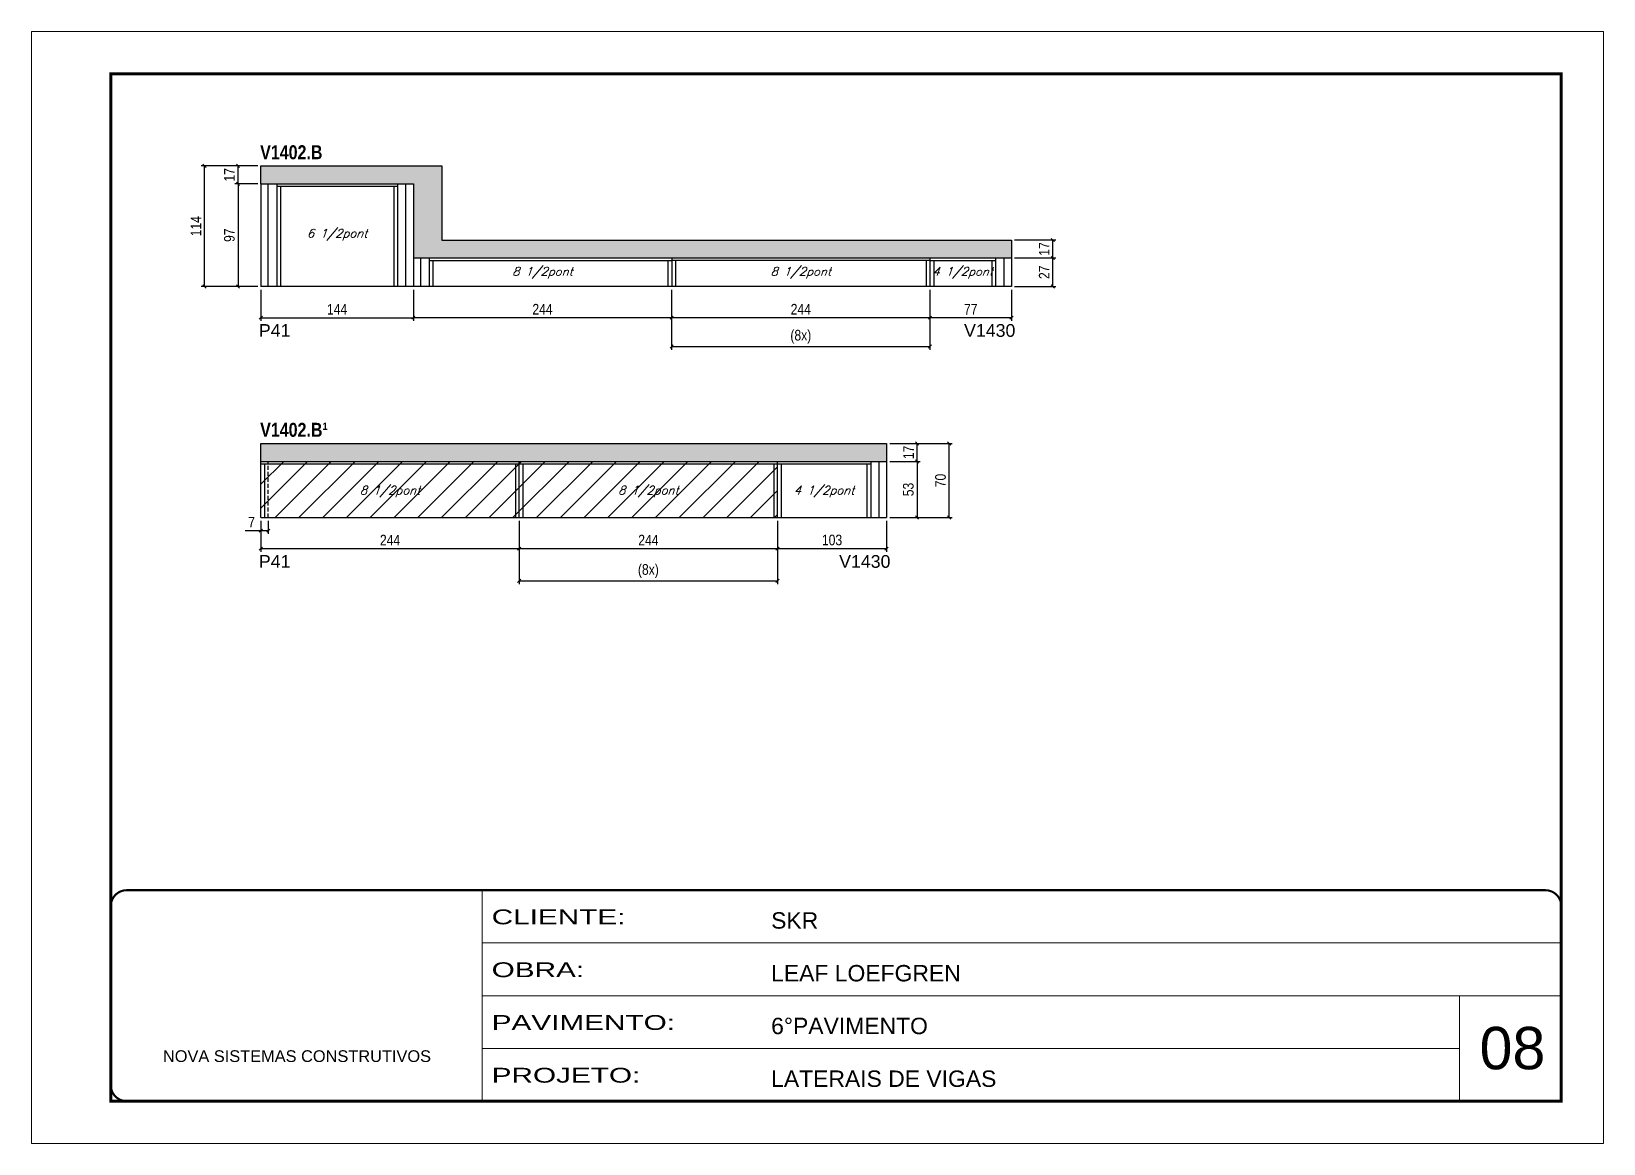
# Model space of a CAD drawing. Extents: x 3309 to 9563, y -2522 to 14608.
# Drawn here: x 8078 to 9563, y 12409 to 13459 of the extents above; entities that cross this region are included whole.
import ezdxf

# ---------------------------------------------------------------- set-up
doc = ezdxf.new("R2010")
doc.units = 0
for name, pattern in [('CONTINUO', [0]), ('DASHED', [0.75, 0.5, -0.25]), ('HIDDEN', [0.375, 0.25, -0.125])]:
    doc.linetypes.add(name, pattern=pattern)
for name, color, linetype in [('5', 5, 'Continuous'), ('COTA', 241, 'Continuous'), ('NOMENCLATURA', 7, 'Continuous'), ('Painéis', 200, 'Continuous'), ('SARR_2.2x7', 40, 'Continuous'), ('SARR_3.5x7', 81, 'Continuous'), ('texto', 7, 'Continuous')]:
    doc.layers.add(name, color=color, linetype=linetype)
for name, color, linetype, lineweight in [('CARIMBO', 255, 'Continuous', 9), ('Folhas', 255, 'Continuous', 9), ('Hachura', 251, 'Continuous', 9), ('SARRAFO DE PRESSAO', 251, 'DASHED', 9)]:
    doc.layers.add(name, color=color, linetype=linetype, lineweight=lineweight)
doc.styles.add('ARIAL', font='arial.ttf')
doc.styles.add('COTA TECNICA', font='techl___.ttf', dxfattribs={"height": 10})
doc.styles.add('Romans', font='romans.shx')
doc.styles.get("Standard").update_dxf_attribs({"font": 'arial.ttf'})
doc.styles.add('TECNICA', font='techb___.ttf', dxfattribs={"height": 10})
doc.styles.add('Tecnologia', font='')
doc.styles.get('Tecnologia').set_extended_font_data('Forgotten Futurist')
doc.dimstyles.new('PAINEL', dxfattribs={"dimtxt": 10, "dimasz": 3, "dimexe": 3, "dimexo": 3, "dimgap": 3, "dimtad": 1, "dimdec": 1, "dimzin": 12, "dimdsep": 46, "dimtxsty": 'COTA TECNICA', "dimblk1": 'OBLIQUE', "dimblk2": 'OBLIQUE', "dimsah": 1, "dimcen": 0.9, "dimclrd": 4, "dimclre": 4, "dimclrt": 240, "dimadec": 1, "dimazin": 3, "dimtfac": 1, "dimtdec": 1, "dimtmove": 0, "dimatfit": 3, "dimfxl": 1, "dimtolj": 1, "dimtzin": 12, "dimarcsym": 0})

msp = doc.modelspace()

# ---------------------------------------------------------------- texts
at = {"layer": '5', "linetype": 'Continuous'}
for s, p in [('P41', (8292.67, 13170.96)), ('V1430', (8958.81, 13170.96)), ('P41', (8292.67, 12952.9)), ('V1430', (8840.81, 12952.9))]:
    msp.add_text(s, height=12, rotation=359.99996, dxfattribs=at).set_placement(p)
at = {"layer": 'CARIMBO', "style": 'ARIAL'}
msp.add_text('08', height=40, dxfattribs=at).set_placement((9445.73, 12479.43))
at = {"layer": 'NOMENCLATURA', "style": 'TECNICA'}
for s, p in [('V1402.B', (8293.91, 13338.62)), ('V1402.B¹', (8293.91, 13076.56))]:
    msp.add_text(s, height=13.2, dxfattribs=at).set_placement(p)
at = {"layer": 'texto', "color": 2, "char_height": 8, "attachment_point": 5, "style": 'Romans'}
for s, insert in [('{\\Q19;\\C256;6 1/2pont}', (8366.62, 13267.38)), ('{\\Q19;\\C256;8 1/2pont}', (8560.62, 13231.38)), ('{\\Q19;\\C256;8 1/2pont}', (8804.62, 13231.38)), ('{\\Q19;\\C256;4 1/2pont}', (8957.62, 13231.38)), ('{\\Q19;\\C256;8 1/2pont}', (8416.62, 13024.82)), ('{\\Q19;\\C256;8 1/2pont}', (8660.62, 13024.82)), ('{\\Q19;\\C256;4 1/2pont}', (8826.62, 13024.82))]:
    msp.add_mtext(s, dxfattribs=dict(at, insert=insert))

# ---------------------------------------------------------------- blocks, each defined once
blk = doc.blocks.new('9999999999')
at = {"color": 30, "linetype": 'CONTINUO'}
for p, q in [((98564.6, 34230.2), (98564.6, 34429.4)), ((98564.6, 34379.6), (99584, 34379.6)), ((98564.6, 34329.8), (99488, 34329.8)), ((99584, 34329.8), (99488, 34329.8)), ((99488, 34329.8), (99488, 34230.2)), ((98564.6, 34280), (99488, 34280))]:
    blk.add_line(p, q, dxfattribs=at)
at = {"color": 30, "linetype": 'CONTINUO', "const_width": 2}
blk.add_lwpolyline([(99584, 34230.2), (99584, 34414.4, 0.414214), (99569, 34429.4), (98229, 34429.4, 0.414214), (98214, 34414.4), (98214, 34245.2, 0.414214), (98229, 34230.2), (99584, 34230.2)], format="xyb", dxfattribs=at)
at = {"layer": 'Folhas'}
blk.add_lwpolyline([(98139, 34190.2), (99624, 34190.2), (99624, 35240.2), (98139, 35240.2)], close=True, dxfattribs=at)
at = {"layer": 'Folhas', "color": 30, "const_width": 3}
blk.add_lwpolyline([(98214, 34230.2), (99584, 34230.2), (99584, 35200.2), (98214, 35200.2)], close=True, dxfattribs=at)
at = {"color": 7, "linetype": 'Continuous', "ltscale": 5, "style": 'ARIAL'}
for s, height, p in [('SKR', 15.48, (98837.7, 34393.1)), ('LEAF LOEFGREN', 15.483, (98837.7, 34343.3)), ('6°PAVIMENTO', 15.483, (98837.7, 34293.5)), ('NOVA SISTEMAS CONSTRUTIVOS', 11.059, (98263.2, 34267.2)), ('LATERAIS DE VIGAS', 15.483, (98837.7, 34243.7))]:
    blk.add_text(s, height=height, dxfattribs=at).set_placement(p)
at = {"layer": 'Folhas', "color": 7, "style": 'Tecnologia', "width": 1.5}
for s, p in [('CLIENTE:', (98573.7, 34397.2)), ('OBRA:', (98573.7, 34347.3)), ('PAVIMENTO:', (98573.7, 34297.5)), ('PROJETO:', (98573.7, 34247.7))]:
    blk.add_text(s, height=14, dxfattribs=at).set_placement(p)
blk = doc.blocks.new('_Oblique')
at = {"color": 0, "linetype": 'ByBlock', "lineweight": -2}
blk.add_line((-0.5, -0.5), (0.5, 0.5), dxfattribs=at)
blk = doc.blocks.new('*D1690')
at = {"layer": 'COTA', "color": 4, "lineweight": -2, "transparency": 16777216}
for p, q in [((8291.6, 13315.4), (8270, 13315.4)), ((8273, 13315.4), (8273, 13218.4)), ((8291.6, 13218.4), (8270, 13218.4))]:
    blk.add_line(p, q, dxfattribs=at)
at = {"layer": 'Defpoints', "color": 0, "transparency": 16777216}
for p in [(8294.6, 13315.4), (8273, 13218.4), (8294.6, 13218.4)]:
    blk.add_point(p, dxfattribs=at)
at = {"layer": 'COTA', "color": 4, "lineweight": -2, "transparency": 16777216, "xscale": 3, "yscale": 3, "zscale": 3}
for p, rotation in [((8273, 13315.4), 90), ((8273, 13218.4), 270)]:
    blk.add_blockref('_Oblique', p, dxfattribs=dict(at, rotation=rotation))
at = {"layer": 'COTA', "color": 240, "transparency": 16777216, "insert": (8264.9, 13266.9), "char_height": 10, "attachment_point": 5, "rotation": 90, "style": 'COTA TECNICA'}
blk.add_mtext('\\A1;97', dxfattribs=at)
blk = doc.blocks.new('*D1691')
at = {"layer": 'COTA', "color": 4, "lineweight": -2, "transparency": 16777216}
for p, q in [((8291.6, 13332.4), (8270, 13332.4)), ((8273, 13315.4), (8273, 13332.4)), ((8291.6, 13315.4), (8270, 13315.4))]:
    blk.add_line(p, q, dxfattribs=at)
at = {"layer": 'Defpoints', "color": 0, "transparency": 16777216}
for p in [(8273, 13332.4), (8294.6, 13332.4), (8294.6, 13315.4)]:
    blk.add_point(p, dxfattribs=at)
at = {"layer": 'COTA', "color": 4, "lineweight": -2, "transparency": 16777216, "xscale": 3, "yscale": 3, "zscale": 3}
for p, rotation in [((8273, 13332.4), 90), ((8273, 13315.4), 270)]:
    blk.add_blockref('_Oblique', p, dxfattribs=dict(at, rotation=rotation))
at = {"layer": 'COTA', "color": 240, "transparency": 16777216, "insert": (8264.9, 13323.9), "char_height": 10, "attachment_point": 5, "rotation": 90, "style": 'COTA TECNICA'}
blk.add_mtext('\\A1;17', dxfattribs=at)
blk = doc.blocks.new('*D1692')
at = {"layer": 'COTA', "color": 4, "lineweight": -2, "transparency": 16777216}
for p, q in [((8926.6, 13215.4), (8926.6, 13186)), ((9003.6, 13215.4), (9003.6, 13186)), ((9003.6, 13189), (8926.6, 13189))]:
    blk.add_line(p, q, dxfattribs=at)
at = {"layer": 'Defpoints', "color": 0, "transparency": 16777216}
for p in [(8926.6, 13218.4), (9003.6, 13218.4), (8926.6, 13189)]:
    blk.add_point(p, dxfattribs=at)
at = {"layer": 'COTA', "color": 4, "lineweight": -2, "transparency": 16777216, "xscale": 3, "yscale": 3, "zscale": 3, "rotation": 180}
blk.add_blockref('_Oblique', (8926.6, 13189), dxfattribs=at)
at = {"layer": 'COTA', "color": 4, "lineweight": -2, "transparency": 16777216, "xscale": 3, "yscale": 3, "zscale": 3}
blk.add_blockref('_Oblique', (9003.6, 13189), dxfattribs=at)
at = {"layer": 'COTA', "color": 240, "transparency": 16777216, "insert": (8965.1, 13197), "char_height": 10, "attachment_point": 5, "style": 'COTA TECNICA'}
blk.add_mtext('\\A1;77', dxfattribs=at)
blk = doc.blocks.new('*D1693')
at = {"layer": 'COTA', "color": 4, "lineweight": -2, "transparency": 16777216}
for p, q in [((8438.6, 13215.4), (8438.6, 13186)), ((8682.6, 13215.4), (8682.6, 13186)), ((8682.6, 13189), (8438.6, 13189))]:
    blk.add_line(p, q, dxfattribs=at)
at = {"layer": 'Defpoints', "color": 0, "transparency": 16777216}
for p in [(8438.6, 13218.4), (8682.6, 13218.4), (8438.6, 13189)]:
    blk.add_point(p, dxfattribs=at)
at = {"layer": 'COTA', "color": 4, "lineweight": -2, "transparency": 16777216, "xscale": 3, "yscale": 3, "zscale": 3, "rotation": 180}
blk.add_blockref('_Oblique', (8438.6, 13189), dxfattribs=at)
at = {"layer": 'COTA', "color": 4, "lineweight": -2, "transparency": 16777216, "xscale": 3, "yscale": 3, "zscale": 3}
blk.add_blockref('_Oblique', (8682.6, 13189), dxfattribs=at)
at = {"layer": 'COTA', "color": 240, "transparency": 16777216, "insert": (8560.6, 13197), "char_height": 10, "attachment_point": 5, "style": 'COTA TECNICA'}
blk.add_mtext('\\A1;244', dxfattribs=at)
blk = doc.blocks.new('*D1694')
at = {"layer": 'COTA', "color": 4, "lineweight": -2, "transparency": 16777216}
for p, q in [((8682.6, 13215.4), (8682.6, 13186)), ((8926.6, 13215.4), (8926.6, 13186)), ((8926.6, 13189), (8682.6, 13189))]:
    blk.add_line(p, q, dxfattribs=at)
at = {"layer": 'Defpoints', "color": 0, "transparency": 16777216}
for p in [(8682.6, 13218.4), (8926.6, 13218.4), (8682.6, 13189)]:
    blk.add_point(p, dxfattribs=at)
at = {"layer": 'COTA', "color": 4, "lineweight": -2, "transparency": 16777216, "xscale": 3, "yscale": 3, "zscale": 3, "rotation": 180}
blk.add_blockref('_Oblique', (8682.6, 13189), dxfattribs=at)
at = {"layer": 'COTA', "color": 4, "lineweight": -2, "transparency": 16777216, "xscale": 3, "yscale": 3, "zscale": 3}
blk.add_blockref('_Oblique', (8926.6, 13189), dxfattribs=at)
at = {"layer": 'COTA', "color": 240, "transparency": 16777216, "insert": (8804.6, 13197), "char_height": 10, "attachment_point": 5, "style": 'COTA TECNICA'}
blk.add_mtext('\\A1;244', dxfattribs=at)
blk = doc.blocks.new('*D1695')
at = {"layer": 'COTA', "color": 4, "lineweight": -2, "transparency": 16777216}
for p, q in [((8682.6, 13215.4), (8682.6, 13158.8)), ((8926.6, 13215.4), (8926.6, 13158.8)), ((8682.6, 13161.8), (8926.6, 13161.8))]:
    blk.add_line(p, q, dxfattribs=at)
at = {"layer": 'Defpoints', "color": 0, "transparency": 16777216}
for p in [(8682.6, 13218.4), (8926.6, 13218.4), (8926.6, 13161.8)]:
    blk.add_point(p, dxfattribs=at)
at = {"layer": 'COTA', "color": 4, "lineweight": -2, "transparency": 16777216, "xscale": 3, "yscale": 3, "zscale": 3, "rotation": 180}
blk.add_blockref('_Oblique', (8682.6, 13161.8), dxfattribs=at)
at = {"layer": 'COTA', "color": 4, "lineweight": -2, "transparency": 16777216, "xscale": 3, "yscale": 3, "zscale": 3}
blk.add_blockref('_Oblique', (8926.6, 13161.8), dxfattribs=at)
at = {"layer": 'COTA', "color": 240, "transparency": 16777216, "insert": (8804.6, 13171), "char_height": 10, "attachment_point": 5, "style": 'COTA TECNICA'}
blk.add_mtext('\\A1;(8x)', dxfattribs=at)
blk = doc.blocks.new('*D1696')
at = {"layer": 'COTA', "color": 4, "lineweight": -2, "transparency": 16777216}
for p, q in [((8294.6, 13215.4), (8294.6, 13186)), ((8438.6, 13215.4), (8438.6, 13186)), ((8294.6, 13189), (8438.6, 13189))]:
    blk.add_line(p, q, dxfattribs=at)
at = {"layer": 'Defpoints', "color": 0, "transparency": 16777216}
for p in [(8294.6, 13218.4), (8438.6, 13218.4), (8438.6, 13189)]:
    blk.add_point(p, dxfattribs=at)
at = {"layer": 'COTA', "color": 4, "lineweight": -2, "transparency": 16777216, "xscale": 3, "yscale": 3, "zscale": 3, "rotation": 180}
blk.add_blockref('_Oblique', (8294.6, 13189), dxfattribs=at)
at = {"layer": 'COTA', "color": 4, "lineweight": -2, "transparency": 16777216, "xscale": 3, "yscale": 3, "zscale": 3}
blk.add_blockref('_Oblique', (8438.6, 13189), dxfattribs=at)
at = {"layer": 'COTA', "color": 240, "transparency": 16777216, "insert": (8366.6, 13197), "char_height": 10, "attachment_point": 5, "style": 'COTA TECNICA'}
blk.add_mtext('\\A1;144', dxfattribs=at)
blk = doc.blocks.new('*D1697')
at = {"layer": 'COTA', "color": 4, "lineweight": -2, "transparency": 16777216}
for p, q in [((9006.6, 13245.4), (9045.6, 13245.4)), ((9042.6, 13218.4), (9042.6, 13245.4)), ((9006.6, 13218.4), (9045.6, 13218.4))]:
    blk.add_line(p, q, dxfattribs=at)
at = {"layer": 'Defpoints', "color": 0, "transparency": 16777216}
for p in [(9003.6, 13245.4), (9042.6, 13245.4), (9003.6, 13218.4)]:
    blk.add_point(p, dxfattribs=at)
at = {"layer": 'COTA', "color": 4, "lineweight": -2, "transparency": 16777216, "xscale": 3, "yscale": 3, "zscale": 3}
for p, rotation in [((9042.6, 13245.4), 90), ((9042.6, 13218.4), 270)]:
    blk.add_blockref('_Oblique', p, dxfattribs=dict(at, rotation=rotation))
at = {"layer": 'COTA', "color": 240, "transparency": 16777216, "insert": (9034.5, 13231.9), "char_height": 10, "attachment_point": 5, "rotation": 90, "style": 'COTA TECNICA'}
blk.add_mtext('\\A1;27', dxfattribs=at)
blk = doc.blocks.new('*D1698')
at = {"layer": 'COTA', "color": 4, "lineweight": -2, "transparency": 16777216}
for p, q in [((9006.6, 13262.4), (9045.6, 13262.4)), ((9042.6, 13245.4), (9042.6, 13262.4)), ((9006.6, 13245.4), (9045.6, 13245.4))]:
    blk.add_line(p, q, dxfattribs=at)
at = {"layer": 'Defpoints', "color": 0, "transparency": 16777216}
for p in [(9003.6, 13262.4), (9042.6, 13262.4), (9003.6, 13245.4)]:
    blk.add_point(p, dxfattribs=at)
at = {"layer": 'COTA', "color": 4, "lineweight": -2, "transparency": 16777216, "xscale": 3, "yscale": 3, "zscale": 3}
for p, rotation in [((9042.6, 13262.4), 90), ((9042.6, 13245.4), 270)]:
    blk.add_blockref('_Oblique', p, dxfattribs=dict(at, rotation=rotation))
at = {"layer": 'COTA', "color": 240, "transparency": 16777216, "insert": (9034.5, 13253.9), "char_height": 10, "attachment_point": 5, "rotation": 90, "style": 'COTA TECNICA'}
blk.add_mtext('\\A1;17', dxfattribs=at)
blk = doc.blocks.new('*D1699')
at = {"layer": 'COTA', "color": 4, "lineweight": -2, "transparency": 16777216}
for p, q in [((8782.6, 12997.3), (8782.6, 12967.9)), ((8885.6, 12997.3), (8885.6, 12967.9)), ((8885.6, 12970.9), (8782.6, 12970.9))]:
    blk.add_line(p, q, dxfattribs=at)
at = {"layer": 'Defpoints', "color": 0, "transparency": 16777216}
for p in [(8782.6, 13000.3), (8885.6, 13000.3), (8782.6, 12970.9)]:
    blk.add_point(p, dxfattribs=at)
at = {"layer": 'COTA', "color": 4, "lineweight": -2, "transparency": 16777216, "xscale": 3, "yscale": 3, "zscale": 3, "rotation": 180}
blk.add_blockref('_Oblique', (8782.6, 12970.9), dxfattribs=at)
at = {"layer": 'COTA', "color": 4, "lineweight": -2, "transparency": 16777216, "xscale": 3, "yscale": 3, "zscale": 3}
blk.add_blockref('_Oblique', (8885.6, 12970.9), dxfattribs=at)
at = {"layer": 'COTA', "color": 240, "transparency": 16777216, "insert": (8834.1, 12979.1), "char_height": 10, "attachment_point": 5, "style": 'COTA TECNICA'}
blk.add_mtext('\\A1;103', dxfattribs=at)
blk = doc.blocks.new('*D1700')
at = {"layer": 'COTA', "color": 4, "lineweight": -2, "transparency": 16777216}
for p, q in [((8294.6, 12997.3), (8294.6, 12967.9)), ((8538.6, 12997.3), (8538.6, 12967.9)), ((8538.6, 12970.9), (8294.6, 12970.9))]:
    blk.add_line(p, q, dxfattribs=at)
at = {"layer": 'Defpoints', "color": 0, "transparency": 16777216}
for p in [(8294.6, 13000.3), (8538.6, 13000.3), (8294.6, 12970.9)]:
    blk.add_point(p, dxfattribs=at)
at = {"layer": 'COTA', "color": 4, "lineweight": -2, "transparency": 16777216, "xscale": 3, "yscale": 3, "zscale": 3, "rotation": 180}
blk.add_blockref('_Oblique', (8294.6, 12970.9), dxfattribs=at)
at = {"layer": 'COTA', "color": 4, "lineweight": -2, "transparency": 16777216, "xscale": 3, "yscale": 3, "zscale": 3}
blk.add_blockref('_Oblique', (8538.6, 12970.9), dxfattribs=at)
at = {"layer": 'COTA', "color": 240, "transparency": 16777216, "insert": (8416.6, 12979), "char_height": 10, "attachment_point": 5, "style": 'COTA TECNICA'}
blk.add_mtext('\\A1;244', dxfattribs=at)
blk = doc.blocks.new('*D1701')
at = {"layer": 'COTA', "color": 4, "lineweight": -2, "transparency": 16777216}
for p, q in [((8538.6, 12997.3), (8538.6, 12967.9)), ((8782.6, 12997.3), (8782.6, 12967.9)), ((8782.6, 12970.9), (8538.6, 12970.9))]:
    blk.add_line(p, q, dxfattribs=at)
at = {"layer": 'Defpoints', "color": 0, "transparency": 16777216}
for p in [(8538.6, 13000.3), (8782.6, 13000.3), (8538.6, 12970.9)]:
    blk.add_point(p, dxfattribs=at)
at = {"layer": 'COTA', "color": 4, "lineweight": -2, "transparency": 16777216, "xscale": 3, "yscale": 3, "zscale": 3, "rotation": 180}
blk.add_blockref('_Oblique', (8538.6, 12970.9), dxfattribs=at)
at = {"layer": 'COTA', "color": 4, "lineweight": -2, "transparency": 16777216, "xscale": 3, "yscale": 3, "zscale": 3}
blk.add_blockref('_Oblique', (8782.6, 12970.9), dxfattribs=at)
at = {"layer": 'COTA', "color": 240, "transparency": 16777216, "insert": (8660.6, 12979), "char_height": 10, "attachment_point": 5, "style": 'COTA TECNICA'}
blk.add_mtext('\\A1;244', dxfattribs=at)
blk = doc.blocks.new('*D1703')
at = {"layer": 'COTA', "color": 4, "lineweight": -2, "transparency": 16777216}
for p, q in [((8888.6, 13070.3), (8947.7, 13070.3)), ((8944.7, 13000.3), (8944.7, 13070.3)), ((8888.6, 13000.3), (8947.7, 13000.3))]:
    blk.add_line(p, q, dxfattribs=at)
at = {"layer": 'Defpoints', "color": 0, "transparency": 16777216}
for p in [(8885.6, 13070.3), (8944.7, 13070.3), (8885.6, 13000.3)]:
    blk.add_point(p, dxfattribs=at)
at = {"layer": 'COTA', "color": 4, "lineweight": -2, "transparency": 16777216, "xscale": 3, "yscale": 3, "zscale": 3}
for p, rotation in [((8944.7, 13070.3), 90), ((8944.7, 13000.3), 270)]:
    blk.add_blockref('_Oblique', p, dxfattribs=dict(at, rotation=rotation))
at = {"layer": 'COTA', "color": 240, "transparency": 16777216, "insert": (8936.6, 13035.3), "char_height": 10, "attachment_point": 5, "rotation": 90, "style": 'COTA TECNICA'}
blk.add_mtext('\\A1;70', dxfattribs=at)
blk = doc.blocks.new('*D1704')
at = {"layer": 'COTA', "color": 4, "lineweight": -2, "transparency": 16777216}
for p, q in [((8888.6, 13053.3), (8917.4, 13053.3)), ((8914.4, 13053.3), (8914.4, 13000.3)), ((8888.6, 13000.3), (8917.4, 13000.3))]:
    blk.add_line(p, q, dxfattribs=at)
at = {"layer": 'Defpoints', "color": 0, "transparency": 16777216}
for p in [(8885.6, 13053.3), (8885.6, 13000.3), (8914.4, 13000.3)]:
    blk.add_point(p, dxfattribs=at)
at = {"layer": 'COTA', "color": 4, "lineweight": -2, "transparency": 16777216, "xscale": 3, "yscale": 3, "zscale": 3}
for p, rotation in [((8914.4, 13053.3), 90), ((8914.4, 13000.3), 270)]:
    blk.add_blockref('_Oblique', p, dxfattribs=dict(at, rotation=rotation))
at = {"layer": 'COTA', "color": 240, "transparency": 16777216, "insert": (8906.2, 13026.8), "char_height": 10, "attachment_point": 5, "rotation": 90, "style": 'COTA TECNICA'}
blk.add_mtext('\\A1;53', dxfattribs=at)
blk = doc.blocks.new('*D1702')
at = {"layer": 'COTA', "color": 4, "lineweight": -2, "transparency": 16777216}
for p, q in [((8888.6, 13070.3), (8917.4, 13070.3)), ((8914.4, 13053.3), (8914.4, 13070.3)), ((8888.6, 13053.3), (8917.4, 13053.3))]:
    blk.add_line(p, q, dxfattribs=at)
at = {"layer": 'Defpoints', "color": 0, "transparency": 16777216}
for p in [(8885.6, 13070.3), (8914.4, 13070.3), (8885.6, 13053.3)]:
    blk.add_point(p, dxfattribs=at)
at = {"layer": 'COTA', "color": 4, "lineweight": -2, "transparency": 16777216, "xscale": 3, "yscale": 3, "zscale": 3}
for p, rotation in [((8914.4, 13070.3), 90), ((8914.4, 13053.3), 270)]:
    blk.add_blockref('_Oblique', p, dxfattribs=dict(at, rotation=rotation))
at = {"layer": 'COTA', "color": 240, "transparency": 16777216, "insert": (8906.4, 13061.8), "char_height": 10, "attachment_point": 5, "rotation": 90, "style": 'COTA TECNICA'}
blk.add_mtext('\\A1;17', dxfattribs=at)
blk = doc.blocks.new('*D1705')
at = {"layer": 'COTA', "color": 4, "lineweight": -2, "transparency": 16777216}
for p, q in [((8294.6, 12997.3), (8294.6, 12984.9)), ((8301.6, 12997.3), (8301.6, 12984.9)), ((8294.6, 12987.9), (8279.9, 12987.9)), ((8301.6, 12987.9), (8294.6, 12987.9))]:
    blk.add_line(p, q, dxfattribs=at)
at = {"layer": 'Defpoints', "color": 0, "transparency": 16777216}
for p in [(8294.6, 13000.3), (8301.6, 13000.3), (8294.6, 12987.9)]:
    blk.add_point(p, dxfattribs=at)
at = {"layer": 'COTA', "color": 4, "lineweight": -2, "transparency": 16777216, "xscale": 3, "yscale": 3, "zscale": 3, "rotation": 180}
blk.add_blockref('_Oblique', (8294.6, 12987.9), dxfattribs=at)
at = {"layer": 'COTA', "color": 4, "lineweight": -2, "transparency": 16777216, "xscale": 3, "yscale": 3, "zscale": 3}
blk.add_blockref('_Oblique', (8301.6, 12987.9), dxfattribs=at)
at = {"layer": 'COTA', "color": 240, "transparency": 16777216, "insert": (8285.8, 12996), "char_height": 10, "attachment_point": 5, "style": 'COTA TECNICA'}
blk.add_mtext('\\A1;7', dxfattribs=at)
blk = doc.blocks.new('*D1706')
at = {"layer": 'COTA', "color": 4, "lineweight": -2, "transparency": 16777216}
for p, q in [((8538.6, 12997.3), (8538.6, 12937.5)), ((8782.6, 12997.3), (8782.6, 12937.5)), ((8538.6, 12940.5), (8782.6, 12940.5))]:
    blk.add_line(p, q, dxfattribs=at)
at = {"layer": 'Defpoints', "color": 0, "transparency": 16777216}
for p in [(8538.6, 13000.3), (8782.6, 13000.3), (8782.6, 12940.5)]:
    blk.add_point(p, dxfattribs=at)
at = {"layer": 'COTA', "color": 4, "lineweight": -2, "transparency": 16777216, "xscale": 3, "yscale": 3, "zscale": 3, "rotation": 180}
blk.add_blockref('_Oblique', (8538.6, 12940.5), dxfattribs=at)
at = {"layer": 'COTA', "color": 4, "lineweight": -2, "transparency": 16777216, "xscale": 3, "yscale": 3, "zscale": 3}
blk.add_blockref('_Oblique', (8782.6, 12940.5), dxfattribs=at)
at = {"layer": 'COTA', "color": 240, "transparency": 16777216, "insert": (8660.6, 12949.8), "char_height": 10, "attachment_point": 5, "style": 'COTA TECNICA'}
blk.add_mtext('\\A1;(8x)', dxfattribs=at)
blk = doc.blocks.new('*D1862')
at = {"layer": 'COTA', "color": 4, "lineweight": -2, "transparency": 16777216}
for p, q in [((8291.6, 13332.4), (8238.3, 13332.4)), ((8241.3, 13218.4), (8241.3, 13332.4)), ((8291.6, 13218.4), (8238.3, 13218.4))]:
    blk.add_line(p, q, dxfattribs=at)
at = {"layer": 'Defpoints', "color": 0, "transparency": 16777216}
for p in [(8241.3, 13332.4), (8294.6, 13332.4), (8294.6, 13218.4)]:
    blk.add_point(p, dxfattribs=at)
at = {"layer": 'COTA', "color": 4, "lineweight": -2, "transparency": 16777216, "xscale": 3, "yscale": 3, "zscale": 3}
for p, rotation in [((8241.3, 13332.4), 90), ((8241.3, 13218.4), 270)]:
    blk.add_blockref('_Oblique', p, dxfattribs=dict(at, rotation=rotation))
at = {"layer": 'COTA', "color": 240, "transparency": 16777216, "insert": (8233.3, 13275.4), "char_height": 10, "attachment_point": 5, "rotation": 90, "style": 'COTA TECNICA'}
blk.add_mtext('\\A1;114', dxfattribs=at)

# ---------------------------------------------------------------- dimensions: what is measured, and where the dimension line sits
at = {"layer": 'COTA'}
for base, p1, p2, angle, picture, middle in [((8241.34, 13332.38), (8294.62, 13218.38), (8294.62, 13332.38), 90, '*D1862', (8233.27, 13275.38)), ((8272.98, 13332.38), (8294.62, 13315.38), (8294.62, 13332.38), 90, '*D1691', (8264.91, 13323.88)), ((8272.98, 13218.38), (8294.62, 13315.38), (8294.62, 13218.38), 90, '*D1690', (8264.88, 13266.88)), ((9042.59, 13262.38), (9003.62, 13245.38), (9003.62, 13262.38), 90, '*D1698', (9034.52, 13253.88)), ((9042.59, 13245.38), (9003.62, 13218.38), (9003.62, 13245.38), 90, '*D1697', (9034.52, 13231.88)), ((8682.62, 13188.97), (8926.62, 13218.38), (8682.62, 13218.38), 180, '*D1694', (8804.62, 13197.04)), ((8926.62, 13188.97), (9003.62, 13218.38), (8926.62, 13218.38), 180, '*D1692', (8965.12, 13197.04)), ((8944.71, 13070.32), (8885.62, 13000.32), (8885.62, 13070.32), 90, '*D1703', (8936.61, 13035.32)), ((8914.44, 13070.32), (8885.62, 13053.32), (8885.62, 13070.32), 90, '*D1702', (8906.36, 13061.82)), ((8914.44, 13000.32), (8885.62, 13053.32), (8885.62, 13000.32), 90, '*D1704', (8906.22, 13026.82)), ((8538.62, 12970.91), (8782.62, 13000.32), (8538.62, 13000.32), 180, '*D1701', (8660.62, 12978.98)), ((8782.62, 12970.91), (8885.62, 13000.32), (8782.62, 13000.32), 180, '*D1699', (8834.12, 12979.13))]:
    dim = msp.add_linear_dim(base=base, p1=p1, p2=p2, angle=angle, dimstyle='PAINEL', dxfattribs=at)
    dim.commit()
    dim.dimension.update_dxf_attribs({"geometry": picture, "text_midpoint": middle})
for base, p1, p2, picture, middle in [((8438.62, 13188.97), (8294.62, 13218.38), (8438.62, 13218.38), '*D1696', (8366.62, 13197.04)), ((8294.62, 12987.9), (8301.62, 13000.32), (8294.62, 13000.32), '*D1705', (8285.76, 12995.98))]:
    dim = msp.add_linear_dim(base=base, p1=p1, p2=p2, dimstyle='PAINEL', dxfattribs=at)
    dim.commit()
    dim.dimension.update_dxf_attribs({"geometry": picture, "text_midpoint": middle})
for base, p1, p2, picture, middle in [((8438.62, 13188.97), (8682.62, 13218.38), (8438.62, 13218.38), '*D1693', (8560.62, 13197.04)), ((8294.62, 12970.91), (8538.62, 13000.32), (8294.62, 13000.32), '*D1700', (8416.62, 12978.98))]:
    dim = msp.add_linear_dim(base=base, p1=p1, p2=p2, angle=180, dimstyle='PAINEL', override={"dimtmove": 1}, dxfattribs=at)
    dim.commit()
    dim.dimension.update_dxf_attribs({"geometry": picture, "text_midpoint": middle})
dim = msp.add_linear_dim(base=(8926.62, 13161.8), p1=(8682.62, 13218.38), p2=(8926.62, 13218.38), text='(8x)', dimstyle='PAINEL', dxfattribs=at)
dim.commit()
dim.dimension.update_dxf_attribs({"geometry": '*D1695', "text_midpoint": (8804.62, 13161.8), "dimtype": 160})
dim = msp.add_linear_dim(base=(8782.62, 12940.54), p1=(8538.62, 13000.32), p2=(8782.62, 13000.32), text='(8x)', dimstyle='PAINEL', dxfattribs=at)
dim.commit()
dim.dimension.update_dxf_attribs({"geometry": '*D1706', "text_midpoint": (8660.62, 12949.76)})

# ---------------------------------------------------------------- hatches: boundary and pattern name
at = {"layer": 'COTA'}
h = msp.add_hatch(dxfattribs=at)
h.set_pattern_fill('AR-CONC', color=256, scale=0.03)
h.paths.add_polyline_path([(9003.62, 13245.38), (9003.62, 13262.38), (8465.62, 13262.38), (8465.62, 13332.38), (8294.62, 13332.38), (8294.62, 13315.38), (8438.62, 13315.38), (8438.62, 13245.38)])
h = msp.add_hatch(dxfattribs=at)
h.set_pattern_fill('AR-CONC', color=256, scale=0.03)
h.set_pattern_definition([(50, (2930.623, 167.7674), (5.46554, -0.4781726), [0.5715, -6.2865]), (355, (2930.623, 167.7674), (-1.0573026, 5.7317054), [0.4572, -5.0292175]), (100.451445, (2931.0784, 167.7276), (4.4082374, 5.2535326), [0.4857003, -5.3427073]), (46.1842, (2930.623, 169.2914), (8.1323712, -1.2612698), [0.85725, -9.42975]), (96.63556, (2931.301, 169.186), (7.122124, 7.4227837), [0.7285507, -8.0140682]), (351.18415, (2930.623, 169.291), (7.122124, 7.4227837), [0.685799, -7.543792]), (21, (2931.385, 168.9104), (4.5484317, -3.067956), [0.5715, -6.2865]), (326, (2931.385, 168.9104), (1.8540609, 5.525639), [0.4572, -5.0292]), (71.451445, (2931.764, 168.655), (6.4024926, 2.457683), [0.4857003, -5.3426981]), (37.5, (2930.623, 167.7674), (0.0926581, 2.53665117), [0, -4.96824, 0, -5.1054, 0, -5.04825]), (7.5, (2930.623, 167.7674), (2.0045899, 3.00541724), [0, -2.91084, 0, -4.85394, 0, -1.92405]), (327.5, (2928.9237, 167.7674), (4.06771786, -0.17186232), [0, -1.905, 0, -5.9436, 0, -7.8867]), (317.5, (2928.1617, 167.7674), (4.4438754, 0.7627947), [0, -2.4765, 0, -3.94716, 0, -5.6007])])
h.paths.add_polyline_path([(8885.62, 13053.32), (8885.62, 13070.32), (8294.62, 13070.32), (8294.62, 13053.32)])
at = {"layer": 'Hachura'}
h = msp.add_hatch(dxfattribs=at)
h.set_pattern_fill('ANSI31', color=256, scale=5)
h.paths.add_polyline_path([(8294.62, 13053.32), (8294.62, 13000.32), (8538.62, 13000.32), (8538.62, 13053.32)])
h.paths.add_polyline_path([(8538.62, 13053.32), (8538.62, 13000.32), (8782.62, 13000.32), (8782.62, 13053.32)])

# ---------------------------------------------------------------- linework, layer by layer
at = {"layer": 'COTA'}
for p, q in [((8294.62, 13315.38), (8294.62, 13332.38)), ((8294.62, 13332.38), (8465.62, 13332.38)), ((8465.62, 13332.38), (8465.62, 13262.38)), ((8465.62, 13262.38), (9003.62, 13262.38)), ((9003.62, 13262.38), (9003.62, 13245.38)), ((8294.62, 13053.32), (8294.62, 13070.32)), ((8294.62, 13070.32), (8885.62, 13070.32)), ((8885.62, 13070.32), (8885.62, 13053.32))]:
    msp.add_line(p, q, dxfattribs=at)
at = {"layer": 'Painéis', "linetype": 'ByBlock'}
for p, q in [((8294.62, 13315.38), (8294.62, 13218.38)), ((8294.62, 13315.38), (8438.62, 13315.38)), ((8438.62, 13315.38), (8438.62, 13218.38)), ((9003.62, 13245.38), (8438.62, 13245.38)), ((8682.62, 13245.38), (8682.62, 13218.38)), ((8926.62, 13245.38), (8926.62, 13218.38)), ((9003.62, 13245.38), (9003.62, 13218.38)), ((9003.62, 13218.38), (8294.62, 13218.38)), ((8294.62, 13000.32), (8294.62, 13053.32)), ((8294.62, 13053.32), (8885.62, 13053.32)), ((8538.62, 13000.32), (8538.62, 13053.32)), ((8782.62, 13000.32), (8782.62, 13053.32)), ((8885.62, 13053.32), (8885.62, 13000.32)), ((8294.62, 13000.32), (8885.62, 13000.32))]:
    msp.add_line(p, q, dxfattribs=at)
at = {"layer": 'SARR_2.2x7', "linetype": 'Continuous'}
for p, q in [((8301.62, 13218.38), (8301.62, 13315.38)), ((8309.62, 13313.18), (8423.62, 13313.18)), ((8431.62, 13218.38), (8431.62, 13315.38)), ((8445.62, 13218.38), (8445.62, 13245.38)), ((8453.62, 13243.18), (8682.62, 13243.18)), ((8926.62, 13243.18), (8682.62, 13243.18)), ((8926.62, 13243.18), (8988.62, 13243.18)), ((8996.62, 13218.38), (8996.62, 13245.38)), ((8878.62, 13000.32), (8878.62, 13053.32)), ((8294.62, 13051.12), (8538.62, 13051.12)), ((8538.62, 13051.12), (8782.62, 13051.12)), ((8782.62, 13051.12), (8870.62, 13051.12))]:
    msp.add_line(p, q, dxfattribs=at)
at = {"layer": 'SARR_2.2x7', "linetype": 'HIDDEN', "ltscale": 15}
msp.add_line((8301.62, 13000.32), (8301.62, 13053.32), dxfattribs=at)
at = {"layer": 'SARR_3.5x7'}
for p, q in [((8309.62, 13315.38), (8309.62, 13218.38)), ((8313.12, 13313.18), (8313.12, 13218.38)), ((8420.12, 13313.18), (8420.12, 13218.38)), ((8423.62, 13315.38), (8423.62, 13218.38)), ((8453.62, 13245.38), (8453.62, 13218.38)), ((8457.12, 13243.18), (8457.12, 13218.38)), ((8679.12, 13243.18), (8679.12, 13218.38)), ((8686.12, 13243.18), (8686.12, 13218.38)), ((8923.12, 13243.18), (8923.12, 13218.38)), ((8930.12, 13243.18), (8930.12, 13218.38)), ((8985.12, 13243.18), (8985.12, 13218.38)), ((8988.62, 13245.38), (8988.62, 13218.38)), ((8870.62, 13053.32), (8870.62, 13000.32)), ((8298.12, 13051.12), (8298.12, 13000.32)), ((8535.12, 13051.12), (8535.12, 13000.32)), ((8542.12, 13051.12), (8542.12, 13000.32)), ((8779.12, 13051.12), (8779.12, 13000.32)), ((8786.12, 13051.12), (8786.12, 13000.32)), ((8867.12, 13051.12), (8867.12, 13000.32))]:
    msp.add_line(p, q, dxfattribs=at)

# ---------------------------------------------------------------- block references
at = {"layer": 'SARRAFO DE PRESSAO', "color": 6, "linetype": 'ByBlock'}
msp.add_blockref('9999999999', (-90061.11, -21780.92), dxfattribs=at)

msp.set_redraw_order([(e.dxf.handle, doc.entitydb.next_handle()) for e in msp.query("TEXT MTEXT ATTDEF DIMENSION ARC_DIMENSION")])  # texts and dimensions are drawn at this point

doc.saveas('drawing.dxf')
